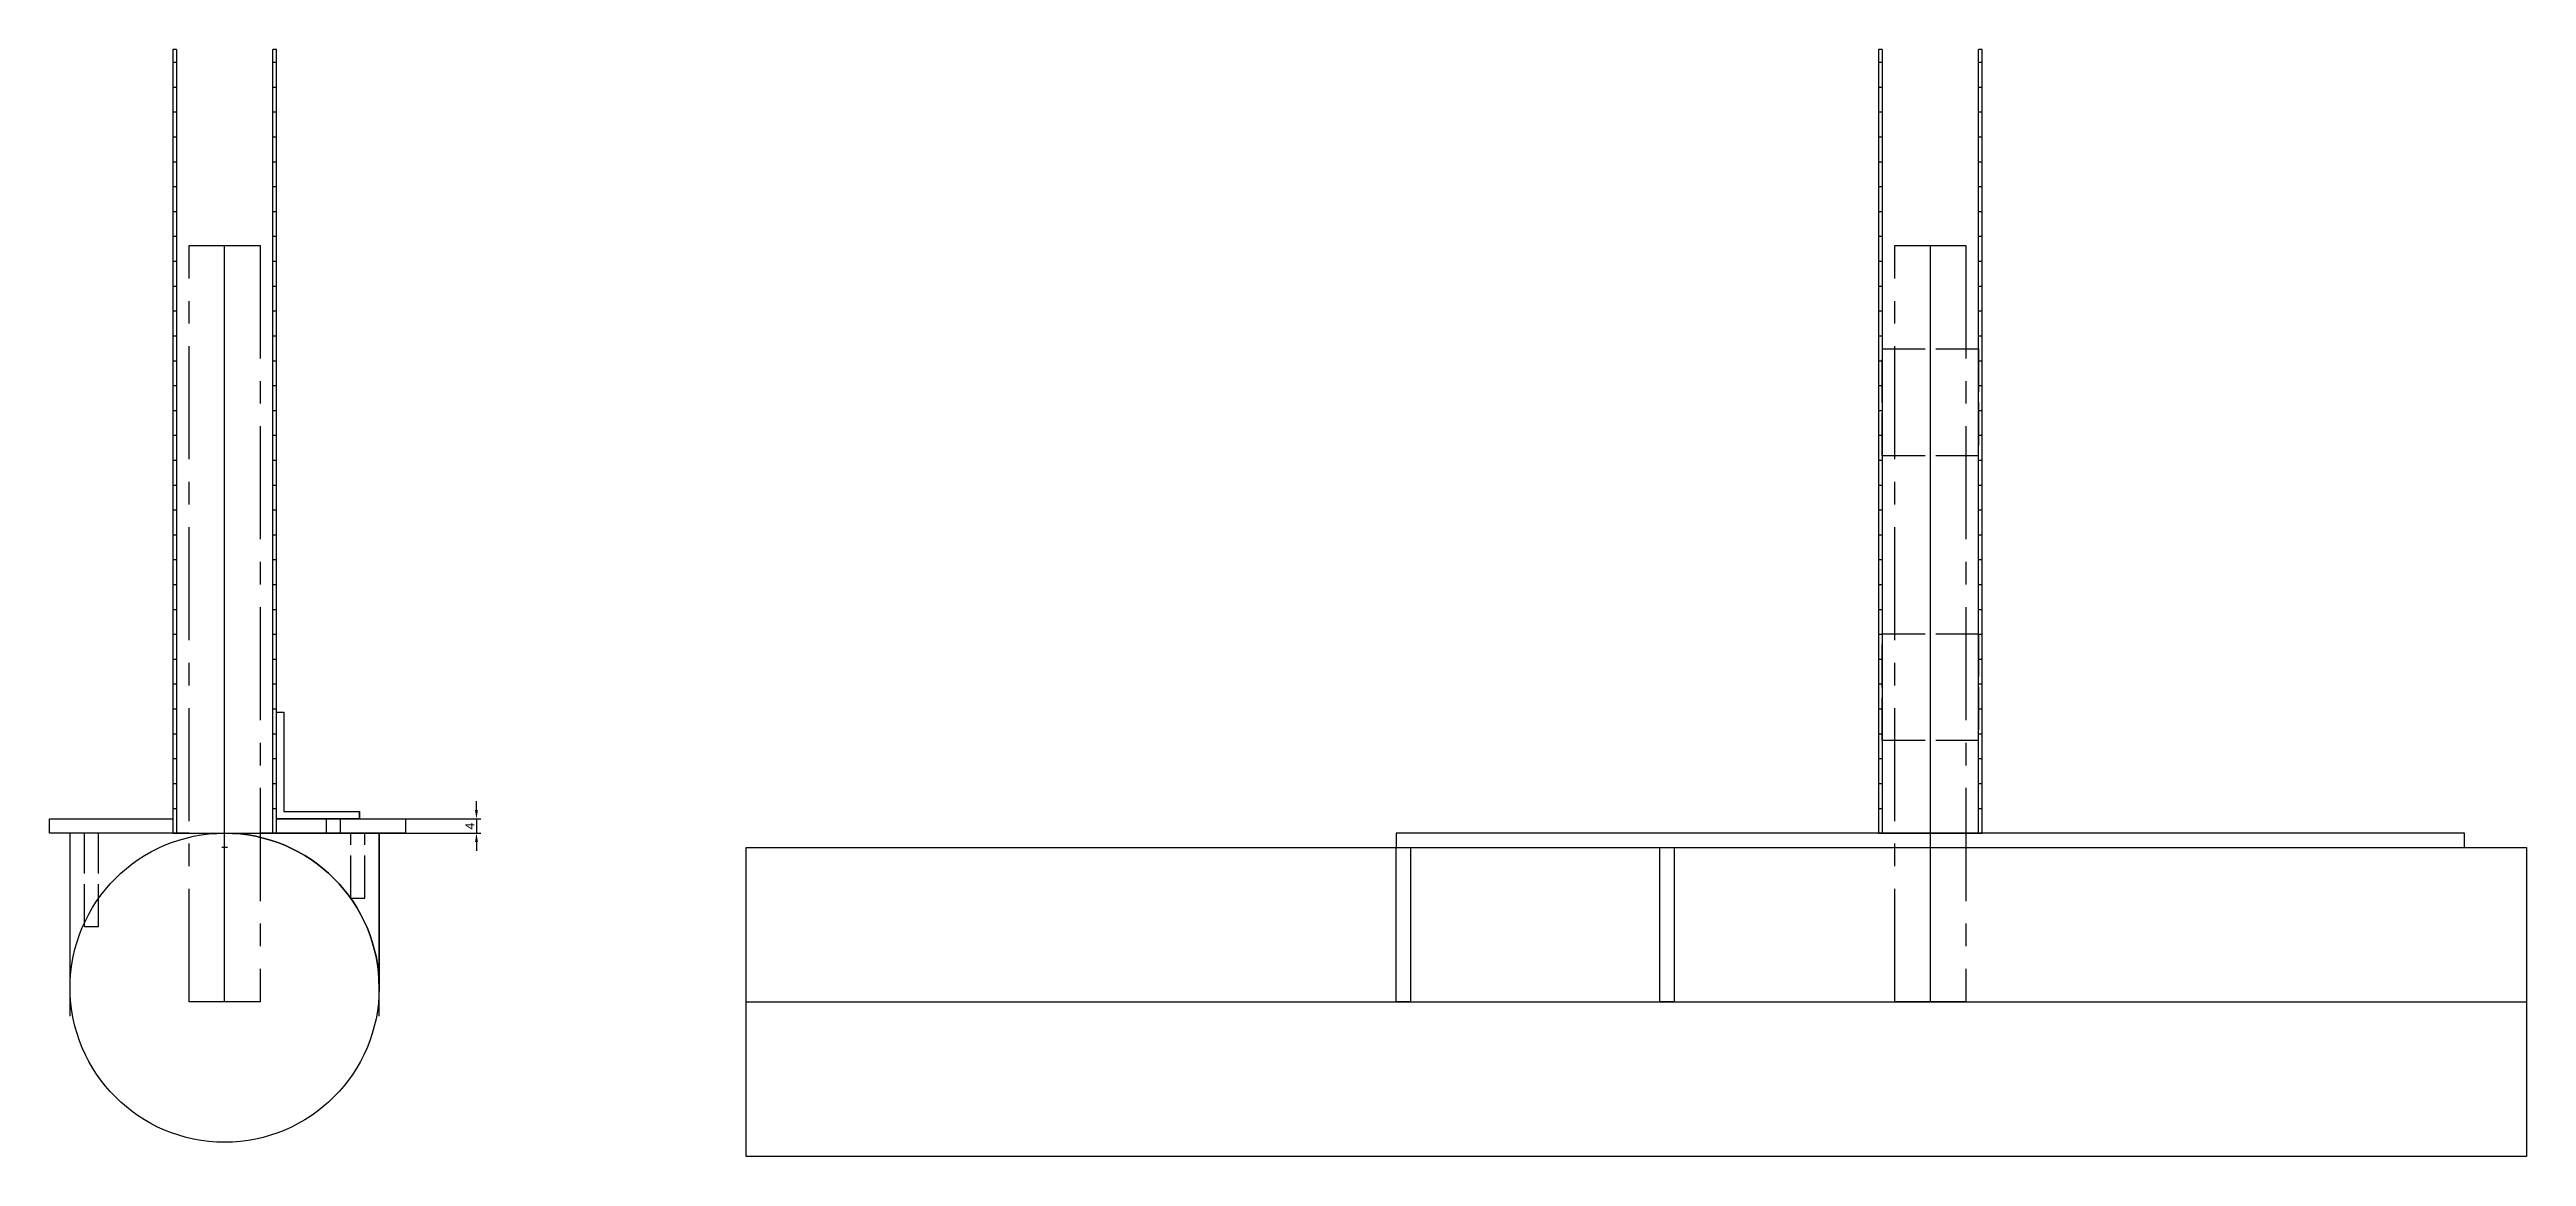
# Model space of a CAD drawing. Header units: millimetres. Extents: x 1639 to 3131, y 534 to 1495.
# Drawn here: x 2435 to 3131, y 1069 to 1380 of the extents above; entities that cross this region are included whole.
import ezdxf

# ---------------------------------------------------------------- set-up
doc = ezdxf.new("R2010")
doc.units = ezdxf.units.MM
doc.linetypes.add('ACAD_ISO02W100', pattern=[15, 12, -3])
doc.linetypes.add('CENTER', pattern=[50.8, 31.75, -6.35, 6.35, -6.35])
doc.styles.get("Standard").update_dxf_attribs({"font": 'arial.ttf'})
doc.dimstyles.new('ISO-25', dxfattribs={"dimtxt": 2.5, "dimasz": 2.5, "dimexe": 1.25, "dimexo": 0.625, "dimtad": 1, "dimtxsty": 'Standard', "dimcen": 2.5, "dimadec": 0, "dimazin": 0, "dimtfac": 1, "dimtmove": 0, "dimatfit": 3, "dimfxl": 1, "dimarcsym": 0})

msp = doc.modelspace()

# ---------------------------------------------------------------- blocks, each defined once
blk = doc.blocks.new('*D54')
at = {"color": 0, "lineweight": -2, "transparency": 16777216}
for p, q in [((2499.22, 1163.52), (2556.05, 1163.52)), ((2554.8, 1166.02), (2554.8, 1168.52)), ((2554.8, 1163.52), (2554.8, 1159.52)), ((2499.22, 1159.52), (2556.05, 1159.52)), ((2554.8, 1157.02), (2554.8, 1154.52))]:
    blk.add_line(p, q, dxfattribs=at)
at = {"color": 0, "transparency": 16777216}
for points in [[(2554.38, 1166.02), (2555.21, 1166.02), (2554.8, 1163.52)], [(2554.38, 1157.02), (2555.21, 1157.02), (2554.8, 1159.52)]]:
    blk.add_solid(points, dxfattribs=at)
at = {"layer": 'Defpoints', "color": 0, "transparency": 16777216}
for p in [(2498.59, 1163.52), (2498.59, 1159.52), (2554.8, 1159.52)]:
    blk.add_point(p, dxfattribs=at)
at = {"color": 0, "transparency": 16777216, "insert": (2552.92, 1161.52), "char_height": 2.5, "attachment_point": 5, "rotation": 90}
blk.add_mtext('4', dxfattribs=at)

# ---------------------------------------------------------------- dimensions: what is measured, and where the dimension line sits
dim = msp.add_linear_dim(base=(2554.796, 1159.525), p1=(2498.59, 1163.525), p2=(2498.59, 1159.525), angle=90, dimstyle='ISO-25')
dim.commit()
dim.dimension.update_dxf_attribs({"geometry": '*D54', "text_midpoint": (2552.921, 1161.525)})

# ---------------------------------------------------------------- hatches: boundary and pattern name
h = msp.add_hatch()
h.set_pattern_fill('ANGLE', color=256)
h.set_pattern_definition([(0, (0, 0), (0, 6.985), [5.08, -1.905]), (90, (0, 0), (-6.985, 4e-16), [5.08, -1.905])])
h.paths.add_polyline_path([(2470.565, 1379.616), (2469.54, 1379.616), (2469.54, 1159.525), (2470.565, 1159.525)])
h.paths.add_polyline_path([(2498.59, 1379.616), (2497.565, 1379.616), (2497.565, 1159.525), (2498.59, 1159.525)])
h = msp.add_hatch()
h.set_pattern_fill('ANGLE', color=256)
h.set_pattern_definition([(0, (479.091, 0), (0, 6.985), [5.08, -1.905]), (90, (479.091, 0), (-6.985, 4e-16), [5.08, -1.905])])
h.paths.add_polyline_path([(2949.656, 1379.616), (2948.631, 1379.616), (2948.631, 1159.525), (2949.656, 1159.525)])
h.paths.add_polyline_path([(2977.681, 1379.616), (2976.656, 1379.616), (2976.656, 1159.525), (2977.681, 1159.525)])

# ---------------------------------------------------------------- linework, layer by layer
at = {"color": 1}
for p, q in [((2484.065, 1112.13), (2484.065, 1324.616)), ((2963.156, 1112.13), (2963.156, 1324.616)), ((2512.565, 1163.525), (2512.565, 1159.525)), ((2516.476, 1163.525), (2516.476, 1159.525))]:
    msp.add_line(p, q, dxfattribs=at)
for p, q in [((2498.59, 1163.525), (2514.565, 1163.525)), ((2514.476, 1163.525), (2521.976, 1163.525)), ((2521.976, 1163.525), (2521.976, 1165.625)), ((2440.663, 1108.13), (2440.663, 1159.525)), ((2484.065, 1159.525), (2527.467, 1159.525)), ((2527.467, 1108.13), (2527.467, 1159.525)), ((2527.467, 1159.525), (2527.467, 1116.123)), ((2813.156, 1155.532), (2817.156, 1155.532)), ((2815.156, 1155.532), (2963.156, 1155.532)), ((2630.58, 1112.13), (3130.58, 1112.13))]:
    msp.add_line(p, q)
at = {"linetype": 'ACAD_ISO02W100'}
for p, q in [((2444.663, 1133.239), (2444.663, 1159.525)), ((2448.663, 1133.239), (2448.663, 1159.525)), ((2519.467, 1141.231), (2519.467, 1159.525)), ((2523.467, 1141.231), (2523.467, 1159.525)), ((2519.467, 1141.231), (2523.467, 1141.231)), ((2448.663, 1133.239), (2444.663, 1133.239))]:
    msp.add_line(p, q, dxfattribs=at)
for points in [[(2470.565, 1379.616), (2469.54, 1379.616), (2469.54, 1159.525), (2498.59, 1159.525), (2498.59, 1379.616), (2497.565, 1379.616)], [(2470.565, 1379.616), (2470.565, 1159.525), (2497.565, 1159.525), (2497.565, 1379.616)], [(2949.656, 1379.616), (2948.631, 1379.616), (2948.631, 1159.525), (2977.681, 1159.525), (2977.681, 1379.616), (2976.656, 1379.616)], [(2949.656, 1379.616), (2949.656, 1159.525), (2976.656, 1159.525), (2976.656, 1379.616)], [(2474.065, 1159.525), (2434.887, 1159.525), (2434.887, 1163.525), (2469.54, 1163.525)], [(2498.59, 1163.525), (2534.887, 1163.525), (2534.887, 1159.525), (2494.065, 1159.525)], [(2484.887, 1155.525), (2483.243, 1155.525)]]:
    msp.add_lwpolyline(points)
at = {"linetype": 'CENTER'}
for points in [[(2494.065, 1112.13), (2474.065, 1112.13), (2474.065, 1324.616), (2494.065, 1324.616)], [(2973.156, 1112.13), (2953.156, 1112.13), (2953.156, 1324.616), (2973.156, 1324.616)]]:
    msp.add_lwpolyline(points, close=True, dxfattribs=at)
at = {"color": 2, "linetype": 'ACAD_ISO02W100'}
for points in [[(2949.656, 1295.525), (2976.656, 1295.525), (2976.656, 1265.525), (2949.656, 1265.525)], [(2949.656, 1215.525), (2976.656, 1215.525), (2976.656, 1185.525), (2949.656, 1185.525)]]:
    msp.add_lwpolyline(points, close=True, dxfattribs=at)
at = {"color": 3}
for points in [[(2500.69, 1163.525), (2498.59, 1163.525), (2498.59, 1193.525), (2500.69, 1193.525), (2500.69, 1165.625)], [(2500.69, 1165.625), (2521.976, 1165.625), (2521.976, 1163.525), (2500.69, 1163.525)]]:
    msp.add_lwpolyline(points, dxfattribs=at)
for points in [[(2630.58, 1155.532), (3130.58, 1155.532), (3130.58, 1068.728), (2630.58, 1068.728)], [(2813.156, 1155.532), (3113.156, 1155.532), (3113.156, 1159.532), (2813.156, 1159.532)], [(2813.156, 1155.532), (2817.156, 1155.532), (2817.156, 1112.13), (2813.156, 1112.13)], [(2887.156, 1155.532), (2891.156, 1155.532), (2891.156, 1112.13), (2887.156, 1112.13)]]:
    msp.add_lwpolyline(points, close=True)
msp.add_circle((2484.065, 1116.123), 43.402)
msp.add_arc((2484.065, 1116.123), 43.402, 360, 90)

msp.set_redraw_order([(e.dxf.handle, doc.entitydb.next_handle()) for e in msp.query("TEXT MTEXT ATTDEF DIMENSION ARC_DIMENSION")])  # texts and dimensions are drawn at this point

doc.saveas('drawing.dxf')
